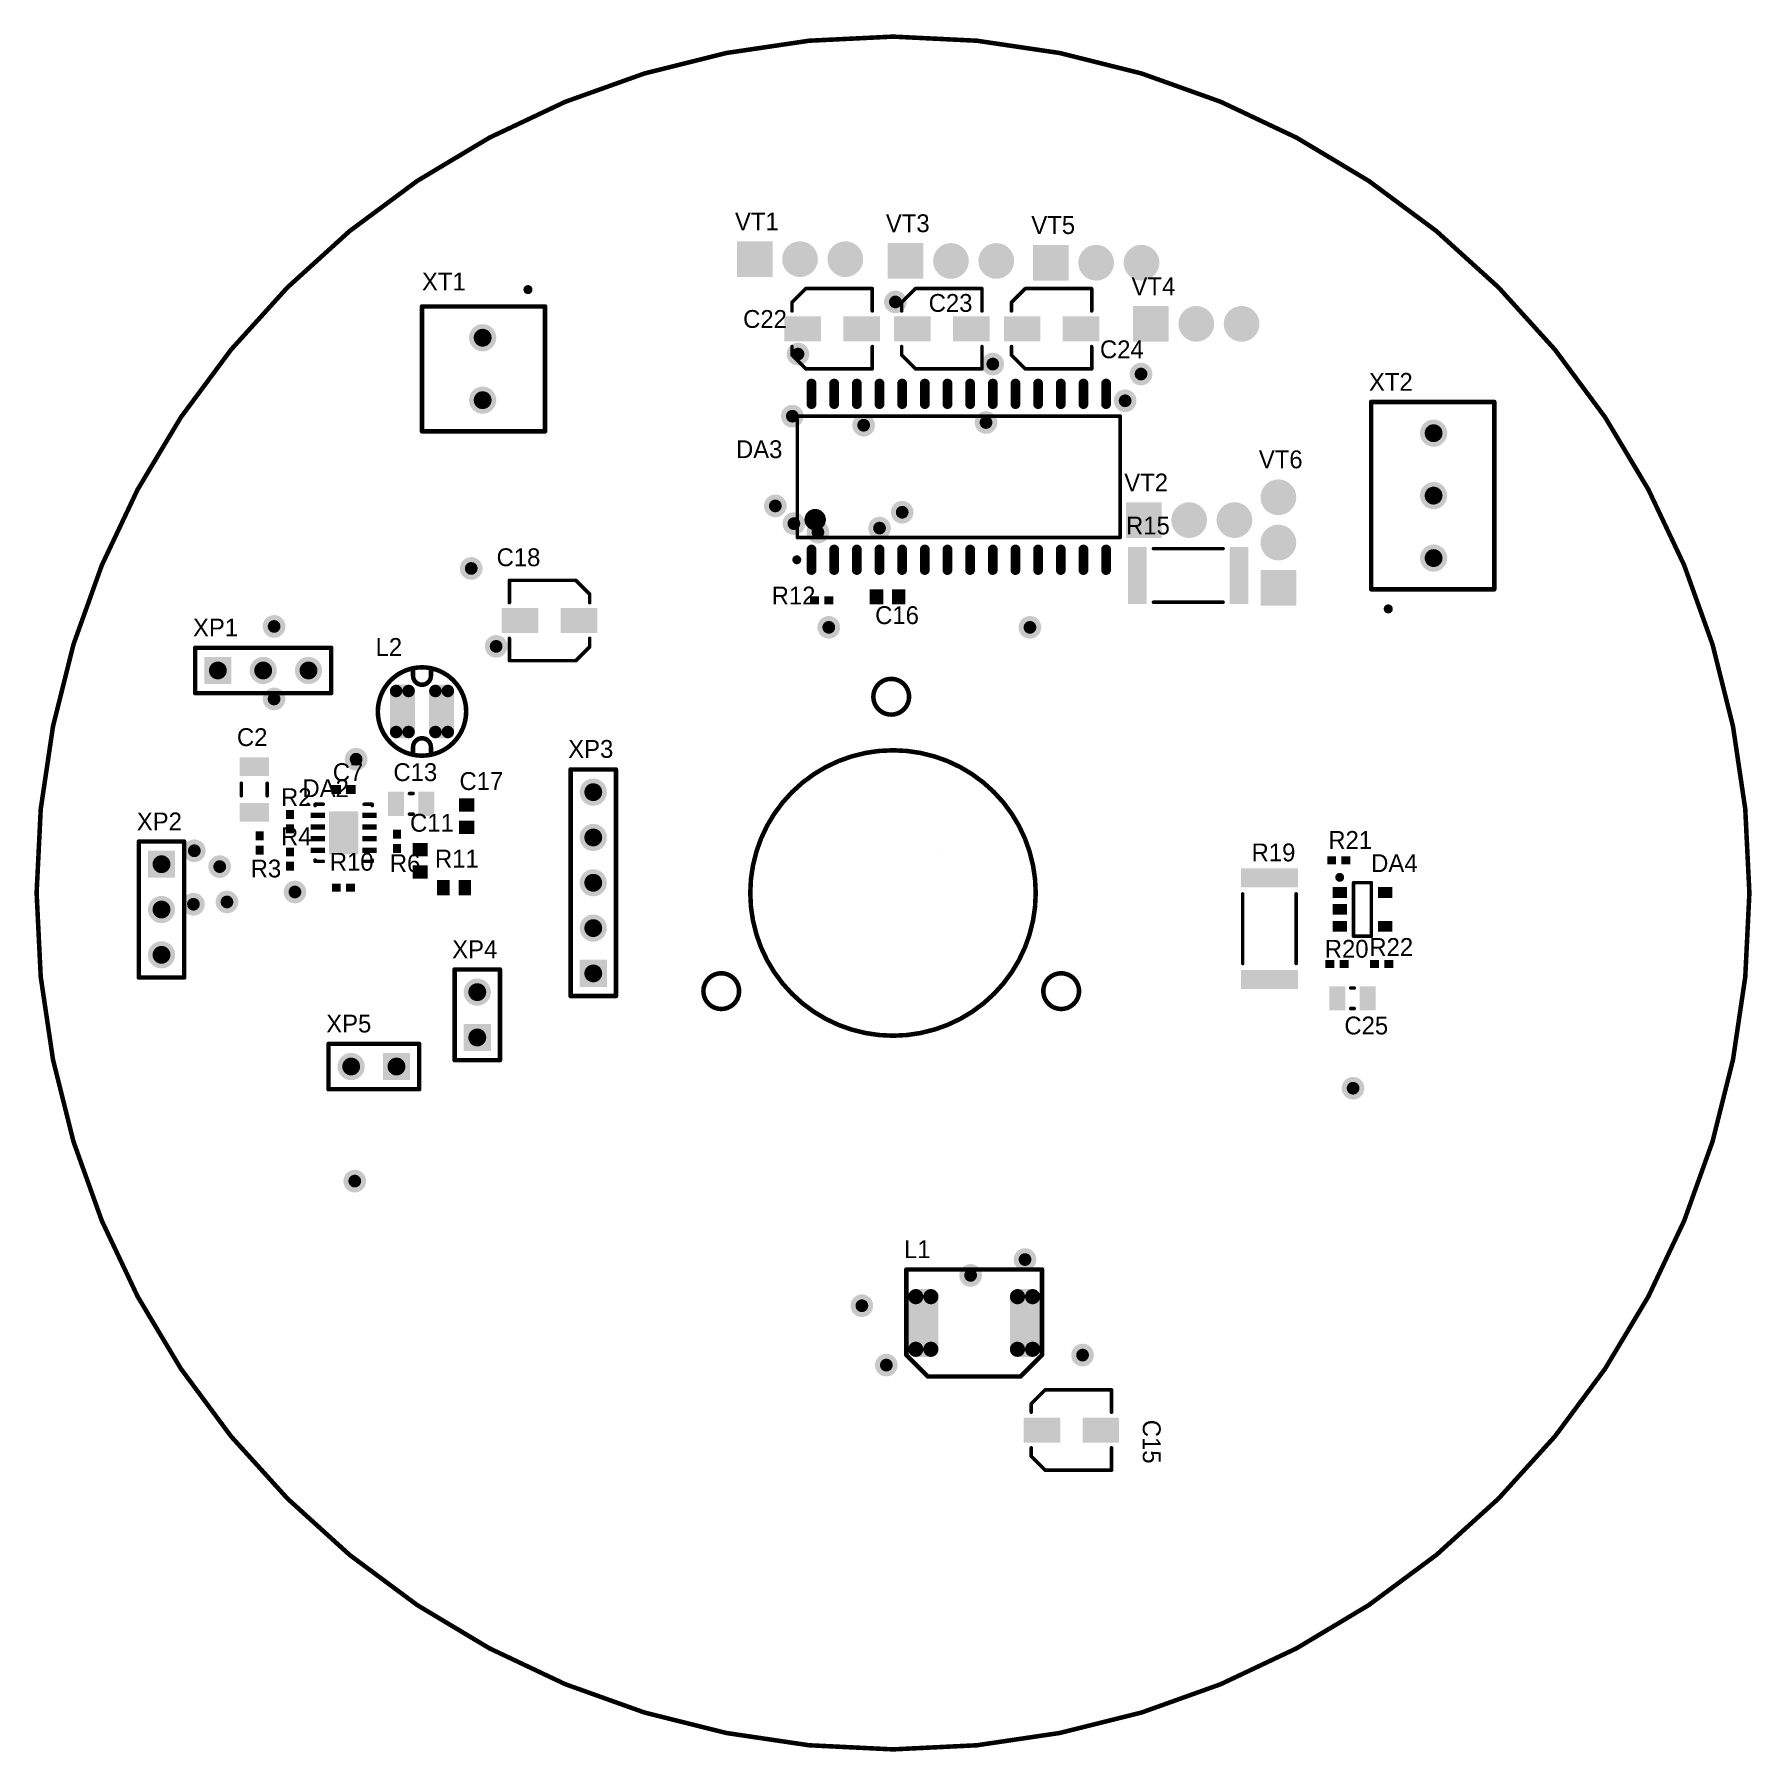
# Model space of a CAD drawing. Header units: millimetres. Extents: x 60.3 to 156.5, y 68.2 to 164.5.
import ezdxf

# ---------------------------------------------------------------- set-up
doc = ezdxf.new("R2010")
doc.units = ezdxf.units.MM
for name, color, linetype in [('KeepOutLayer', 6, 'Continuous'), ('MultiLayer', 9, 'Continuous'), ('PadHoleLayer', 156, 'Continuous'), ('TopOverlay', 2, 'Continuous'), ('TopPaste', 8, 'Continuous'), ('ViaHoleLayer', 16, 'Continuous')]:
    doc.layers.add(name, color=color, linetype=linetype)

msp = doc.modelspace()

# ---------------------------------------------------------------- texts
at = {"layer": 'TopOverlay'}
for s, p in [('VT1', (99.543, 153.467)), ('VT3', (108.001, 153.365)), ('VT5', (116.154, 153.264)), ('XT1', (82, 150.1)), ('VT4', (121.768, 149.835)), ('С23', (110.4, 148.9)), ('С22', (100, 148)), ('С24', (120, 146.3)), ('XT2', (135.077, 144.475)), ('DA3', (99.6, 140.7)), ('VT6', (128.905, 140.132)), ('VT2', (121.361, 138.836)), ('R15', (121.463, 136.423)), ('С18', (86.182, 134.645)), ('R12', (101.6, 132.5)), ('С16', (107.4, 131.4)), ('XP1', (69.164, 130.708)), ('L2', (79.4, 129.616)), ('С2', (71.628, 124.562)), ('XP3', (90.195, 123.901)), ('С7', (77, 122.6)), ('С13', (80.4, 122.6)), ('DA2', (75.3, 121.7)), ('С17', (84.1, 122.1)), ('R2', (74.1, 121.2)), ('XP2', (66.015, 119.837)), ('С11', (81.331, 119.761)), ('R4', (74.1, 119)), ('R21', (132.8, 118.8)), ('R10', (76.835, 117.577)), ('R6', (80.2, 117.5)), ('R11', (82.728, 117.754)), ('R19', (128.5, 118.1)), ('DA4', (135.2, 117.5)), ('R3', (72.4, 117.2)), ('XP4', (83.693, 112.674)), ('R20', (132.6, 112.7)), ('R22', (135.1, 112.8)), ('XP5', (76.632, 108.509)), ('С25', (133.7, 108.4)), ('L1', (109.017, 95.86))]:
    msp.add_text(s, height=1, dxfattribs=at).set_placement(p)
msp.add_text('С15', height=1, rotation=270, dxfattribs=at).set_placement((122.4, 86.8))

# ---------------------------------------------------------------- blocks, each defined once
blk = doc.blocks.new('CAP0805_1')
at = {"layer": 'TopOverlay', "const_width": 0.2}
for points in [[(-0.1, 0.575), (0.1, 0.575)], [(-0.1, -0.575), (0.1, -0.575)]]:
    blk.add_lwpolyline(points, dxfattribs=at)
at = {"layer": 'TopOverlay', "const_width": 0.1}
for points in [[(-0.15, 0.575, 1), (-0.05, 0.575, 1)], [(0.05, 0.575, 1), (0.15, 0.575, 1)], [(-0.15, -0.575, 1), (-0.05, -0.575, 1)], [(0.05, -0.575, 1), (0.15, -0.575, 1)]]:
    blk.add_lwpolyline(points, format="xyb", close=True, dxfattribs=at)
at = {"layer": 'TopPaste'}
for points in [[(-0.4, -0.675), (-0.4, 0.675), (-1.3, -0.675), (-1.3, 0.675)], [(1.3, -0.675), (1.3, 0.675), (0.4, -0.675), (0.4, 0.675)]]:
    blk.add_solid(points, dxfattribs=at)
blk = doc.blocks.new('CAPD4_2')
at = {"layer": 'TopOverlay', "const_width": 0.2}
for points in [[(-2.25, 1.475), (-1.475, 2.25)], [(-1.475, 2.25), (2.25, 2.25)], [(2.25, 1), (2.25, 2.25)], [(-2.25, 1), (-2.25, 1.475)], [(-2.25, -1.475), (-2.25, -1)], [(2.25, -2.25), (2.25, -1)], [(-2.25, -1.475), (-1.475, -2.25)], [(-1.475, -2.25), (2.25, -2.25)]]:
    blk.add_lwpolyline(points, dxfattribs=at)
at = {"layer": 'TopOverlay', "const_width": 0.1}
for points in [[(-1.525, 2.25, 1), (-1.425, 2.25, 1)], [(-1.525, 2.25, 1), (-1.425, 2.25, 1)], [(2.2, 2.25, 1), (2.3, 2.25, 1)], [(2.2, 2.25, 1), (2.3, 2.25, 1)], [(-2.3, 1.475, 1), (-2.2, 1.475, 1)], [(-2.3, 1.475, 1), (-2.2, 1.475, 1)], [(-2.3, 1, 1), (-2.2, 1, 1)], [(2.2, 1, 1), (2.3, 1, 1)], [(-2.3, -1, 1), (-2.2, -1, 1)], [(2.2, -1, 1), (2.3, -1, 1)], [(-2.3, -1.475, 1), (-2.2, -1.475, 1)], [(-2.3, -1.475, 1), (-2.2, -1.475, 1)], [(-1.525, -2.25, 1), (-1.425, -2.25, 1)], [(-1.525, -2.25, 1), (-1.425, -2.25, 1)], [(2.2, -2.25, 1), (2.3, -2.25, 1)], [(2.2, -2.25, 1), (2.3, -2.25, 1)]]:
    blk.add_lwpolyline(points, format="xyb", close=True, dxfattribs=at)
at = {"layer": 'TopPaste'}
for points in [[(-0.625, -0.7), (-0.625, 0.7), (-2.675, -0.7), (-2.675, 0.7)], [(2.675, -0.7), (2.675, 0.7), (0.625, -0.7), (0.625, 0.7)]]:
    blk.add_solid(points, dxfattribs=at)
blk = doc.blocks.new('CAPD4_3')
at = {"layer": 'TopOverlay', "const_width": 0.2}
for points in [[(-2.25, 1.475), (-1.475, 2.25)], [(-1.475, 2.25), (2.25, 2.25)], [(2.25, 1), (2.25, 2.25)], [(-2.25, 1), (-2.25, 1.475)], [(-2.25, -1.475), (-2.25, -1)], [(2.25, -2.25), (2.25, -1)], [(-2.25, -1.475), (-1.475, -2.25)], [(-1.475, -2.25), (2.25, -2.25)]]:
    blk.add_lwpolyline(points, dxfattribs=at)
at = {"layer": 'TopOverlay', "const_width": 0.1}
for points in [[(-1.525, 2.25, 1), (-1.425, 2.25, 1)], [(-1.525, 2.25, 1), (-1.425, 2.25, 1)], [(2.2, 2.25, 1), (2.3, 2.25, 1)], [(2.2, 2.25, 1), (2.3, 2.25, 1)], [(-2.3, 1.475, 1), (-2.2, 1.475, 1)], [(-2.3, 1.475, 1), (-2.2, 1.475, 1)], [(-2.3, 1, 1), (-2.2, 1, 1)], [(2.2, 1, 1), (2.3, 1, 1)], [(-2.3, -1, 1), (-2.2, -1, 1)], [(2.2, -1, 1), (2.3, -1, 1)], [(-2.3, -1.475, 1), (-2.2, -1.475, 1)], [(-2.3, -1.475, 1), (-2.2, -1.475, 1)], [(-1.525, -2.25, 1), (-1.425, -2.25, 1)], [(-1.525, -2.25, 1), (-1.425, -2.25, 1)], [(2.2, -2.25, 1), (2.3, -2.25, 1)], [(2.2, -2.25, 1), (2.3, -2.25, 1)]]:
    blk.add_lwpolyline(points, format="xyb", close=True, dxfattribs=at)
at = {"layer": 'TopPaste'}
for points in [[(-0.625, -0.7), (-0.625, 0.7), (-2.675, -0.7), (-2.675, 0.7)], [(2.675, -0.7), (2.675, 0.7), (0.625, -0.7), (0.625, 0.7)]]:
    blk.add_solid(points, dxfattribs=at)
blk = doc.blocks.new('CAPD4_4')
at = {"layer": 'TopOverlay', "const_width": 0.2}
for points in [[(-2.25, 1.475), (-1.475, 2.25)], [(-1.475, 2.25), (2.25, 2.25)], [(2.25, 1), (2.25, 2.25)], [(-2.25, 1), (-2.25, 1.475)], [(-2.25, -1.475), (-2.25, -1)], [(2.25, -2.25), (2.25, -1)], [(-2.25, -1.475), (-1.475, -2.25)], [(-1.475, -2.25), (2.25, -2.25)]]:
    blk.add_lwpolyline(points, dxfattribs=at)
at = {"layer": 'TopOverlay', "const_width": 0.1}
for points in [[(-1.525, 2.25, 1), (-1.425, 2.25, 1)], [(-1.525, 2.25, 1), (-1.425, 2.25, 1)], [(2.2, 2.25, 1), (2.3, 2.25, 1)], [(2.2, 2.25, 1), (2.3, 2.25, 1)], [(-2.3, 1.475, 1), (-2.2, 1.475, 1)], [(-2.3, 1.475, 1), (-2.2, 1.475, 1)], [(-2.3, 1, 1), (-2.2, 1, 1)], [(2.2, 1, 1), (2.3, 1, 1)], [(-2.3, -1, 1), (-2.2, -1, 1)], [(2.2, -1, 1), (2.3, -1, 1)], [(-2.3, -1.475, 1), (-2.2, -1.475, 1)], [(-2.3, -1.475, 1), (-2.2, -1.475, 1)], [(-1.525, -2.25, 1), (-1.425, -2.25, 1)], [(-1.525, -2.25, 1), (-1.425, -2.25, 1)], [(2.2, -2.25, 1), (2.3, -2.25, 1)], [(2.2, -2.25, 1), (2.3, -2.25, 1)]]:
    blk.add_lwpolyline(points, format="xyb", close=True, dxfattribs=at)
at = {"layer": 'TopPaste'}
for points in [[(-0.625, -0.7), (-0.625, 0.7), (-2.675, -0.7), (-2.675, 0.7)], [(2.675, -0.7), (2.675, 0.7), (0.625, -0.7), (0.625, 0.7)]]:
    blk.add_solid(points, dxfattribs=at)
blk = doc.blocks.new('CAPD4_8')
at = {"layer": 'TopOverlay', "const_width": 0.2}
for points in [[(-1.475, 2.25), (-2.25, 1.475)], [(2.25, 2.25), (-1.475, 2.25)], [(2.25, 2.25), (2.25, 1)], [(-2.25, 1.475), (-2.25, 1)], [(-2.25, -1), (-2.25, -1.475)], [(2.25, -1), (2.25, -2.25)], [(-1.475, -2.25), (-2.25, -1.475)], [(2.25, -2.25), (-1.475, -2.25)]]:
    blk.add_lwpolyline(points, dxfattribs=at)
at = {"layer": 'TopOverlay', "const_width": 0.1}
for points in [[(-1.525, 2.25, 1), (-1.425, 2.25, 1)], [(-1.525, 2.25, 1), (-1.425, 2.25, 1)], [(2.2, 2.25, 1), (2.3, 2.25, 1)], [(2.2, 2.25, 1), (2.3, 2.25, 1)], [(-2.3, 1.475, 1), (-2.2, 1.475, 1)], [(-2.3, 1.475, 1), (-2.2, 1.475, 1)], [(-2.3, 1, 1), (-2.2, 1, 1)], [(2.2, 1, 1), (2.3, 1, 1)], [(-2.3, -1, 1), (-2.2, -1, 1)], [(2.2, -1, 1), (2.3, -1, 1)], [(-2.3, -1.475, 1), (-2.2, -1.475, 1)], [(-2.3, -1.475, 1), (-2.2, -1.475, 1)], [(-1.525, -2.25, 1), (-1.425, -2.25, 1)], [(-1.525, -2.25, 1), (-1.425, -2.25, 1)], [(2.2, -2.25, 1), (2.3, -2.25, 1)], [(2.2, -2.25, 1), (2.3, -2.25, 1)]]:
    blk.add_lwpolyline(points, format="xyb", close=True, dxfattribs=at)
at = {"layer": 'TopPaste'}
for points in [[(-0.625, -0.7), (-0.625, 0.7), (-2.675, -0.7), (-2.675, 0.7)], [(2.675, -0.7), (2.675, 0.7), (0.625, -0.7), (0.625, 0.7)]]:
    blk.add_solid(points, dxfattribs=at)
blk = doc.blocks.new('CAP0603_9')
at = {"layer": 'TopPaste'}
for points in [[(-0.25, -0.425), (-0.25, 0.425), (-1, -0.425), (-1, 0.425)], [(1, -0.425), (1, 0.425), (0.25, -0.425), (0.25, 0.425)]]:
    blk.add_solid(points, dxfattribs=at)
blk = doc.blocks.new('CAP0603_10')
at = {"layer": 'TopPaste'}
for points in [[(-0.25, -0.425), (-0.25, 0.425), (-1, -0.425), (-1, 0.425)], [(1, -0.425), (1, 0.425), (0.25, -0.425), (0.25, 0.425)]]:
    blk.add_solid(points, dxfattribs=at)
blk = doc.blocks.new('CAPD4_11')
at = {"layer": 'TopOverlay', "const_width": 0.2}
for points in [[(-2.25, 1.475), (-1.475, 2.25)], [(-1.475, 2.25), (2.25, 2.25)], [(2.25, 1), (2.25, 2.25)], [(-2.25, 1), (-2.25, 1.475)], [(-2.25, -1.475), (-2.25, -1)], [(2.25, -2.25), (2.25, -1)], [(-2.25, -1.475), (-1.475, -2.25)], [(-1.475, -2.25), (2.25, -2.25)]]:
    blk.add_lwpolyline(points, dxfattribs=at)
at = {"layer": 'TopOverlay', "const_width": 0.1}
for points in [[(-1.525, 2.25, 1), (-1.425, 2.25, 1)], [(-1.525, 2.25, 1), (-1.425, 2.25, 1)], [(2.2, 2.25, 1), (2.3, 2.25, 1)], [(2.2, 2.25, 1), (2.3, 2.25, 1)], [(-2.3, 1.475, 1), (-2.2, 1.475, 1)], [(-2.3, 1.475, 1), (-2.2, 1.475, 1)], [(-2.3, 1, 1), (-2.2, 1, 1)], [(2.2, 1, 1), (2.3, 1, 1)], [(-2.3, -1, 1), (-2.2, -1, 1)], [(2.2, -1, 1), (2.3, -1, 1)], [(-2.3, -1.475, 1), (-2.2, -1.475, 1)], [(-2.3, -1.475, 1), (-2.2, -1.475, 1)], [(-1.525, -2.25, 1), (-1.425, -2.25, 1)], [(-1.525, -2.25, 1), (-1.425, -2.25, 1)], [(2.2, -2.25, 1), (2.3, -2.25, 1)], [(2.2, -2.25, 1), (2.3, -2.25, 1)]]:
    blk.add_lwpolyline(points, format="xyb", close=True, dxfattribs=at)
at = {"layer": 'TopPaste'}
for points in [[(-0.625, -0.7), (-0.625, 0.7), (-2.675, -0.7), (-2.675, 0.7)], [(2.675, -0.7), (2.675, 0.7), (0.625, -0.7), (0.625, 0.7)]]:
    blk.add_solid(points, dxfattribs=at)
blk = doc.blocks.new('CAP0805_13')
at = {"layer": 'TopOverlay', "const_width": 0.2}
for points in [[(-0.1, 0.575), (0.1, 0.575)], [(-0.1, -0.575), (0.1, -0.575)]]:
    blk.add_lwpolyline(points, dxfattribs=at)
at = {"layer": 'TopOverlay', "const_width": 0.1}
for points in [[(-0.15, 0.575, 1), (-0.05, 0.575, 1)], [(0.05, 0.575, 1), (0.15, 0.575, 1)], [(-0.15, -0.575, 1), (-0.05, -0.575, 1)], [(0.05, -0.575, 1), (0.15, -0.575, 1)]]:
    blk.add_lwpolyline(points, format="xyb", close=True, dxfattribs=at)
at = {"layer": 'TopPaste'}
for points in [[(-0.4, -0.675), (-0.4, 0.675), (-1.3, -0.675), (-1.3, 0.675)], [(1.3, -0.675), (1.3, 0.675), (0.4, -0.675), (0.4, 0.675)]]:
    blk.add_solid(points, dxfattribs=at)
blk = doc.blocks.new('CAP0603_15')
at = {"layer": 'TopPaste'}
for points in [[(-0.25, -0.425), (-0.25, 0.425), (-1, -0.425), (-1, 0.425)], [(1, -0.425), (1, 0.425), (0.25, -0.425), (0.25, 0.425)]]:
    blk.add_solid(points, dxfattribs=at)
blk = doc.blocks.new('CAP0402_19')
at = {"layer": 'TopPaste'}
for points in [[(-0.14, -0.26), (-0.14, 0.26), (-0.68, -0.26), (-0.68, 0.26)], [(0.68, -0.26), (0.68, 0.26), (0.14, -0.26), (0.14, 0.26)]]:
    blk.add_solid(points, dxfattribs=at)
blk = doc.blocks.new('CAP1206_24')
at = {"layer": 'TopOverlay', "const_width": 0.2}
for points in [[(-0.35, 0.725), (0.35, 0.725)], [(-0.35, -0.725), (0.35, -0.725)]]:
    blk.add_lwpolyline(points, dxfattribs=at)
at = {"layer": 'TopOverlay', "const_width": 0.1}
for points in [[(-0.4, 0.725, 1), (-0.3, 0.725, 1)], [(0.3, 0.725, 1), (0.4, 0.725, 1)], [(-0.4, -0.725, 1), (-0.3, -0.725, 1)], [(0.3, -0.725, 1), (0.4, -0.725, 1)]]:
    blk.add_lwpolyline(points, format="xyb", close=True, dxfattribs=at)
at = {"layer": 'TopPaste'}
for points in [[(-0.75, -0.825), (-0.75, 0.825), (-1.8, -0.825), (-1.8, 0.825)], [(1.8, -0.825), (1.8, 0.825), (0.75, -0.825), (0.75, 0.825)]]:
    blk.add_solid(points, dxfattribs=at)
blk = doc.blocks.new('350_3_26')
at = {"layer": 'MultiLayer', "const_width": 0.762}
for points in [[(-3.881, 0, 1), (-3.119, 0, 1)], [(-0.381, 0, 1), (0.381, 0, 1)], [(3.119, 0, 1), (3.881, 0, 1)]]:
    blk.add_lwpolyline(points, format="xyb", close=True, dxfattribs=at)
at = {"layer": 'PadHoleLayer', "const_width": 0.5}
for points in [[(-3.75, 0, 1), (-3.25, 0, 1)], [(-0.25, 0, 1), (0.25, 0, 1)], [(3.25, 0, 1), (3.75, 0, 1)]]:
    blk.add_lwpolyline(points, format="xyb", close=True, dxfattribs=at)
at = {"layer": 'TopOverlay', "const_width": 0.254}
for points in [[(-5.25, 3.5), (-5.25, -3.4)], [(-5.25, 3.5), (5.25, 3.5)], [(5.25, 3.5), (5.25, -3.4)], [(-5.25, -3.4), (5.25, -3.4)]]:
    blk.add_lwpolyline(points, dxfattribs=at)
at = {"layer": 'TopOverlay'}
for points, const_width in [([(-5.313, 3.5, 1), (-5.186, 3.5, 1)], 0.127), ([(-5.313, 3.5, 1), (-5.186, 3.5, 1)], 0.127), ([(5.187, 3.5, 1), (5.314, 3.5, 1)], 0.127), ([(5.187, 3.5, 1), (5.314, 3.5, 1)], 0.127), ([(-6.223, 2.54, 1), (-6.477, 2.54, 1)], 0.254), ([(-6.54, 2.54, 1), (-6.413, 2.54, 1)], 0.127), ([(-6.286, 2.54, 1), (-6.16, 2.54, 1)], 0.127), ([(-5.313, -3.4, 1), (-5.186, -3.4, 1)], 0.127), ([(-5.313, -3.4, 1), (-5.186, -3.4, 1)], 0.127), ([(5.187, -3.4, 1), (5.314, -3.4, 1)], 0.127), ([(5.187, -3.4, 1), (5.314, -3.4, 1)], 0.127)]:
    blk.add_lwpolyline(points, format="xyb", close=True, dxfattribs=dict(at, const_width=const_width))
blk = doc.blocks.new('350_2_27')
at = {"layer": 'MultiLayer', "const_width": 0.762}
for points in [[(-2.131, 0, 1), (-1.369, 0, 1)], [(1.369, 0, 1), (2.131, 0, 1)]]:
    blk.add_lwpolyline(points, format="xyb", close=True, dxfattribs=at)
at = {"layer": 'PadHoleLayer', "const_width": 0.5}
for points in [[(-2, 0, 1), (-1.5, 0, 1)], [(1.5, 0, 1), (2, 0, 1)]]:
    blk.add_lwpolyline(points, format="xyb", close=True, dxfattribs=at)
at = {"layer": 'TopOverlay', "const_width": 0.254}
for points in [[(3.5, 3.5), (-3.5, 3.5)], [(-3.5, -3.4), (-3.5, 3.5)], [(3.5, -3.4), (3.5, 3.5)], [(3.5, -3.4), (-3.5, -3.4)]]:
    blk.add_lwpolyline(points, dxfattribs=at)
at = {"layer": 'TopOverlay'}
for points, const_width in [([(-3.564, 3.5, 1), (-3.437, 3.5, 1)], 0.127), ([(-3.564, 3.5, 1), (-3.437, 3.5, 1)], 0.127), ([(3.436, 3.5, 1), (3.563, 3.5, 1)], 0.127), ([(3.436, 3.5, 1), (3.563, 3.5, 1)], 0.127), ([(-4.318, 2.54, 1), (-4.572, 2.54, 1)], 0.254), ([(-4.636, 2.54, 1), (-4.508, 2.54, 1)], 0.127), ([(-4.381, 2.54, 1), (-4.255, 2.54, 1)], 0.127), ([(-3.564, -3.4, 1), (-3.437, -3.4, 1)], 0.127), ([(-3.564, -3.4, 1), (-3.437, -3.4, 1)], 0.127), ([(3.436, -3.4, 1), (3.563, -3.4, 1)], 0.127), ([(3.436, -3.4, 1), (3.563, -3.4, 1)], 0.127)]:
    blk.add_lwpolyline(points, format="xyb", close=True, dxfattribs=dict(at, const_width=const_width))
blk = doc.blocks.new('PLC_2_28')
at = {"layer": 'MultiLayer', "const_width": 0.762}
blk.add_lwpolyline([(-1.651, 0, 1), (-0.889, 0, 1)], format="xyb", close=True, dxfattribs=at)
at = {"layer": 'MultiLayer'}
blk.add_solid([(0.508, -0.762), (2.032, -0.762), (0.508, 0.762), (2.032, 0.762)], dxfattribs=at)
at = {"layer": 'PadHoleLayer', "const_width": 0.5}
for points in [[(-1.52, 0, 1), (-1.02, 0, 1)], [(1.02, 0, 1), (1.52, 0, 1)]]:
    blk.add_lwpolyline(points, format="xyb", close=True, dxfattribs=at)
at = {"layer": 'TopOverlay', "const_width": 0.254}
for points in [[(-2.54, -1.27), (-2.54, 1.27)], [(-2.54, 1.27), (2.54, 1.27)], [(2.54, -1.27), (2.54, 1.27)], [(-2.54, -1.27), (2.54, -1.27)]]:
    blk.add_lwpolyline(points, dxfattribs=at)
at = {"layer": 'TopOverlay', "const_width": 0.127}
for points in [[(-2.603, 1.27, 1), (-2.476, 1.27, 1)], [(-2.603, 1.27, 1), (-2.476, 1.27, 1)], [(2.477, 1.27, 1), (2.604, 1.27, 1)], [(2.477, 1.27, 1), (2.604, 1.27, 1)], [(-2.603, -1.27, 1), (-2.476, -1.27, 1)], [(-2.603, -1.27, 1), (-2.476, -1.27, 1)], [(2.477, -1.27, 1), (2.604, -1.27, 1)], [(2.477, -1.27, 1), (2.604, -1.27, 1)]]:
    blk.add_lwpolyline(points, format="xyb", close=True, dxfattribs=at)
blk = doc.blocks.new('PLC_2_29')
at = {"layer": 'MultiLayer', "const_width": 0.762}
blk.add_lwpolyline([(-1.651, 0, 1), (-0.889, 0, 1)], format="xyb", close=True, dxfattribs=at)
at = {"layer": 'MultiLayer'}
blk.add_solid([(0.508, -0.762), (2.032, -0.762), (0.508, 0.762), (2.032, 0.762)], dxfattribs=at)
at = {"layer": 'PadHoleLayer', "const_width": 0.5}
for points in [[(-1.52, 0, 1), (-1.02, 0, 1)], [(1.02, 0, 1), (1.52, 0, 1)]]:
    blk.add_lwpolyline(points, format="xyb", close=True, dxfattribs=at)
at = {"layer": 'TopOverlay', "const_width": 0.254}
for points in [[(-2.54, -1.27), (-2.54, 1.27)], [(2.54, 1.27), (-2.54, 1.27)], [(2.54, -1.27), (2.54, 1.27)], [(2.54, -1.27), (-2.54, -1.27)]]:
    blk.add_lwpolyline(points, dxfattribs=at)
at = {"layer": 'TopOverlay', "const_width": 0.127}
for points in [[(-2.604, 1.27, 1), (-2.477, 1.27, 1)], [(-2.604, 1.27, 1), (-2.477, 1.27, 1)], [(2.476, 1.27, 1), (2.603, 1.27, 1)], [(2.476, 1.27, 1), (2.603, 1.27, 1)], [(-2.604, -1.27, 1), (-2.477, -1.27, 1)], [(-2.604, -1.27, 1), (-2.477, -1.27, 1)], [(2.476, -1.27, 1), (2.603, -1.27, 1)], [(2.476, -1.27, 1), (2.603, -1.27, 1)]]:
    blk.add_lwpolyline(points, format="xyb", close=True, dxfattribs=at)
blk = doc.blocks.new('PLC_5_30')
at = {"layer": 'MultiLayer', "const_width": 0.762}
for points in [[(-5.461, 0, 1), (-4.699, 0, 1)], [(-2.921, 0, 1), (-2.159, 0, 1)], [(-0.381, 0, 1), (0.381, 0, 1)], [(2.159, 0, 1), (2.921, 0, 1)]]:
    blk.add_lwpolyline(points, format="xyb", close=True, dxfattribs=at)
at = {"layer": 'MultiLayer'}
blk.add_solid([(4.318, -0.762), (5.842, -0.762), (4.318, 0.762), (5.842, 0.762)], dxfattribs=at)
at = {"layer": 'PadHoleLayer', "const_width": 0.5}
for points in [[(-5.33, 0, 1), (-4.83, 0, 1)], [(-2.79, 0, 1), (-2.29, 0, 1)], [(-0.25, 0, 1), (0.25, 0, 1)], [(2.29, 0, 1), (2.79, 0, 1)], [(4.83, 0, 1), (5.33, 0, 1)]]:
    blk.add_lwpolyline(points, format="xyb", close=True, dxfattribs=at)
at = {"layer": 'TopOverlay', "const_width": 0.254}
for points in [[(-6.35, -1.27), (-6.35, 1.27)], [(6.35, 1.27), (-6.35, 1.27)], [(6.35, -1.27), (6.35, 1.27)], [(6.35, -1.27), (-6.35, -1.27)]]:
    blk.add_lwpolyline(points, dxfattribs=at)
at = {"layer": 'TopOverlay', "const_width": 0.127}
for points in [[(-6.414, 1.27, 1), (-6.287, 1.27, 1)], [(-6.414, 1.27, 1), (-6.287, 1.27, 1)], [(6.286, 1.27, 1), (6.413, 1.27, 1)], [(6.286, 1.27, 1), (6.413, 1.27, 1)], [(-6.414, -1.27, 1), (-6.287, -1.27, 1)], [(-6.414, -1.27, 1), (-6.287, -1.27, 1)], [(6.286, -1.27, 1), (6.413, -1.27, 1)], [(6.286, -1.27, 1), (6.413, -1.27, 1)]]:
    blk.add_lwpolyline(points, format="xyb", close=True, dxfattribs=at)
blk = doc.blocks.new('PLC_3_31')
at = {"layer": 'MultiLayer', "const_width": 0.762}
for points in [[(-2.921, 0, 1), (-2.159, 0, 1)], [(-0.381, 0, 1), (0.381, 0, 1)]]:
    blk.add_lwpolyline(points, format="xyb", close=True, dxfattribs=at)
at = {"layer": 'MultiLayer'}
blk.add_solid([(1.778, -0.762), (3.302, -0.762), (1.778, 0.762), (3.302, 0.762)], dxfattribs=at)
at = {"layer": 'PadHoleLayer', "const_width": 0.5}
for points in [[(-2.79, 0, 1), (-2.29, 0, 1)], [(-0.25, 0, 1), (0.25, 0, 1)], [(2.29, 0, 1), (2.79, 0, 1)]]:
    blk.add_lwpolyline(points, format="xyb", close=True, dxfattribs=at)
at = {"layer": 'TopOverlay', "const_width": 0.254}
for points in [[(-3.81, 1.27), (3.81, 1.27)], [(-3.81, 1.27), (-3.81, -1.27)], [(3.81, 1.27), (3.81, -1.27)], [(-3.81, -1.27), (3.81, -1.27)]]:
    blk.add_lwpolyline(points, dxfattribs=at)
at = {"layer": 'TopOverlay', "const_width": 0.127}
for points in [[(-3.873, 1.27, 1), (-3.746, 1.27, 1)], [(-3.873, 1.27, 1), (-3.746, 1.27, 1)], [(3.747, 1.27, 1), (3.874, 1.27, 1)], [(3.747, 1.27, 1), (3.874, 1.27, 1)], [(-3.873, -1.27, 1), (-3.746, -1.27, 1)], [(-3.873, -1.27, 1), (-3.746, -1.27, 1)], [(3.747, -1.27, 1), (3.874, -1.27, 1)], [(3.747, -1.27, 1), (3.874, -1.27, 1)]]:
    blk.add_lwpolyline(points, format="xyb", close=True, dxfattribs=at)
blk = doc.blocks.new('PLC_3_32')
at = {"layer": 'MultiLayer', "const_width": 0.762}
for points in [[(-2.921, 0, 1), (-2.159, 0, 1)], [(-0.381, 0, 1), (0.381, 0, 1)]]:
    blk.add_lwpolyline(points, format="xyb", close=True, dxfattribs=at)
at = {"layer": 'MultiLayer'}
blk.add_solid([(1.778, -0.762), (3.302, -0.762), (1.778, 0.762), (3.302, 0.762)], dxfattribs=at)
at = {"layer": 'PadHoleLayer', "const_width": 0.5}
for points in [[(-2.79, 0, 1), (-2.29, 0, 1)], [(-0.25, 0, 1), (0.25, 0, 1)], [(2.29, 0, 1), (2.79, 0, 1)]]:
    blk.add_lwpolyline(points, format="xyb", close=True, dxfattribs=at)
at = {"layer": 'TopOverlay', "const_width": 0.254}
for points in [[(3.81, 1.27), (-3.81, 1.27)], [(-3.81, 1.27), (-3.81, -1.27)], [(3.81, 1.27), (3.81, -1.27)], [(3.81, -1.27), (-3.81, -1.27)]]:
    blk.add_lwpolyline(points, dxfattribs=at)
at = {"layer": 'TopOverlay', "const_width": 0.127}
for points in [[(-3.873, 1.27, 1), (-3.746, 1.27, 1)], [(-3.873, 1.27, 1), (-3.746, 1.27, 1)], [(3.747, 1.27, 1), (3.874, 1.27, 1)], [(3.747, 1.27, 1), (3.874, 1.27, 1)], [(-3.873, -1.27, 1), (-3.746, -1.27, 1)], [(-3.873, -1.27, 1), (-3.746, -1.27, 1)], [(3.747, -1.27, 1), (3.874, -1.27, 1)], [(3.747, -1.27, 1), (3.874, -1.27, 1)]]:
    blk.add_lwpolyline(points, format="xyb", close=True, dxfattribs=at)
blk = doc.blocks.new('TO_220_33')
at = {"layer": 'MultiLayer', "const_width": 1}
for points in [[(-0.5, 0, 1), (0.5, 0, 1)], [(2.04, 0, 1), (3.04, 0, 1)]]:
    blk.add_lwpolyline(points, format="xyb", close=True, dxfattribs=at)
at = {"layer": 'MultiLayer'}
blk.add_solid([(-3.54, -1), (-1.54, -1), (-3.54, 1), (-1.54, 1)], dxfattribs=at)
at = {"layer": 'PadHoleLayer', "const_width": 0.75}
for points in [[(-2.915, 0, 1), (-2.165, 0, 1)], [(-0.375, 0, 1), (0.375, 0, 1)], [(2.165, 0, 1), (2.915, 0, 1)]]:
    blk.add_lwpolyline(points, format="xyb", close=True, dxfattribs=at)
blk = doc.blocks.new('TO_220_34')
at = {"layer": 'MultiLayer', "const_width": 1}
for points in [[(-0.5, 0, 1), (0.5, 0, 1)], [(2.04, 0, 1), (3.04, 0, 1)]]:
    blk.add_lwpolyline(points, format="xyb", close=True, dxfattribs=at)
at = {"layer": 'MultiLayer'}
blk.add_solid([(-3.54, -1), (-1.54, -1), (-3.54, 1), (-1.54, 1)], dxfattribs=at)
at = {"layer": 'PadHoleLayer', "const_width": 0.75}
for points in [[(-2.915, 0, 1), (-2.165, 0, 1)], [(-0.375, 0, 1), (0.375, 0, 1)], [(2.165, 0, 1), (2.915, 0, 1)]]:
    blk.add_lwpolyline(points, format="xyb", close=True, dxfattribs=at)
blk = doc.blocks.new('TO_220_35')
at = {"layer": 'MultiLayer', "const_width": 1}
for points in [[(-0.5, 0, 1), (0.5, 0, 1)], [(2.04, 0, 1), (3.04, 0, 1)]]:
    blk.add_lwpolyline(points, format="xyb", close=True, dxfattribs=at)
at = {"layer": 'MultiLayer'}
blk.add_solid([(-3.54, -1), (-1.54, -1), (-3.54, 1), (-1.54, 1)], dxfattribs=at)
at = {"layer": 'PadHoleLayer', "const_width": 0.75}
for points in [[(-2.915, 0, 1), (-2.165, 0, 1)], [(-0.375, 0, 1), (0.375, 0, 1)], [(2.165, 0, 1), (2.915, 0, 1)]]:
    blk.add_lwpolyline(points, format="xyb", close=True, dxfattribs=at)
blk = doc.blocks.new('TO_220_36')
at = {"layer": 'MultiLayer', "const_width": 1}
for points in [[(-0.5, 0, 1), (0.5, 0, 1)], [(2.04, 0, 1), (3.04, 0, 1)]]:
    blk.add_lwpolyline(points, format="xyb", close=True, dxfattribs=at)
at = {"layer": 'MultiLayer'}
blk.add_solid([(-3.54, -1), (-1.54, -1), (-3.54, 1), (-1.54, 1)], dxfattribs=at)
at = {"layer": 'PadHoleLayer', "const_width": 0.75}
for points in [[(-2.915, 0, 1), (-2.165, 0, 1)], [(-0.375, 0, 1), (0.375, 0, 1)], [(2.165, 0, 1), (2.915, 0, 1)]]:
    blk.add_lwpolyline(points, format="xyb", close=True, dxfattribs=at)
blk = doc.blocks.new('TO_220_37')
at = {"layer": 'MultiLayer', "const_width": 1}
for points in [[(-0.5, 0, 1), (0.5, 0, 1)], [(2.04, 0, 1), (3.04, 0, 1)]]:
    blk.add_lwpolyline(points, format="xyb", close=True, dxfattribs=at)
at = {"layer": 'MultiLayer'}
blk.add_solid([(-3.54, -1), (-1.54, -1), (-3.54, 1), (-1.54, 1)], dxfattribs=at)
at = {"layer": 'PadHoleLayer', "const_width": 0.75}
for points in [[(-2.915, 0, 1), (-2.165, 0, 1)], [(-0.375, 0, 1), (0.375, 0, 1)], [(2.165, 0, 1), (2.915, 0, 1)]]:
    blk.add_lwpolyline(points, format="xyb", close=True, dxfattribs=at)
blk = doc.blocks.new('TO_220_38')
at = {"layer": 'MultiLayer', "const_width": 1}
for points in [[(-0.5, 0, 1), (0.5, 0, 1)], [(2.04, 0, 1), (3.04, 0, 1)]]:
    blk.add_lwpolyline(points, format="xyb", close=True, dxfattribs=at)
at = {"layer": 'MultiLayer'}
blk.add_solid([(-3.54, -1), (-1.54, -1), (-3.54, 1), (-1.54, 1)], dxfattribs=at)
at = {"layer": 'PadHoleLayer', "const_width": 0.75}
for points in [[(-2.915, 0, 1), (-2.165, 0, 1)], [(-0.375, 0, 1), (0.375, 0, 1)], [(2.165, 0, 1), (2.915, 0, 1)]]:
    blk.add_lwpolyline(points, format="xyb", close=True, dxfattribs=at)
blk = doc.blocks.new('RES0402_42')
at = {"layer": 'TopPaste'}
for points in [[(-0.15, -0.225), (-0.15, 0.225), (-0.65, -0.225), (-0.65, 0.225)], [(0.65, -0.225), (0.65, 0.225), (0.15, -0.225), (0.15, 0.225)]]:
    blk.add_solid(points, dxfattribs=at)
blk = doc.blocks.new('RES0402_43')
at = {"layer": 'TopPaste'}
for points in [[(-0.15, -0.225), (-0.15, 0.225), (-0.65, -0.225), (-0.65, 0.225)], [(0.65, -0.225), (0.65, 0.225), (0.15, -0.225), (0.15, 0.225)]]:
    blk.add_solid(points, dxfattribs=at)
blk = doc.blocks.new('RES0402_44')
at = {"layer": 'TopPaste'}
for points in [[(-0.15, -0.225), (-0.15, 0.225), (-0.65, -0.225), (-0.65, 0.225)], [(0.65, -0.225), (0.65, 0.225), (0.15, -0.225), (0.15, 0.225)]]:
    blk.add_solid(points, dxfattribs=at)
blk = doc.blocks.new('RES2512_45')
at = {"layer": 'TopOverlay', "const_width": 0.2}
for points in [[(1.95, 1.5), (-1.95, 1.5)], [(1.95, -1.5), (-1.95, -1.5)]]:
    blk.add_lwpolyline(points, dxfattribs=at)
at = {"layer": 'TopOverlay', "const_width": 0.1}
for points in [[(-2, 1.5, 1), (-1.9, 1.5, 1)], [(1.9, 1.5, 1), (2, 1.5, 1)], [(-2, -1.5, 1), (-1.9, -1.5, 1)], [(1.9, -1.5, 1), (2, -1.5, 1)]]:
    blk.add_lwpolyline(points, format="xyb", close=True, dxfattribs=at)
at = {"layer": 'TopPaste'}
for points in [[(-2.325, -1.6), (-2.325, 1.6), (-3.375, -1.6), (-3.375, 1.6)], [(3.375, -1.6), (3.375, 1.6), (2.325, -1.6), (2.325, 1.6)]]:
    blk.add_solid(points, dxfattribs=at)
blk = doc.blocks.new('RES2512_49')
at = {"layer": 'TopOverlay', "const_width": 0.2}
for points in [[(-1.95, 1.5), (1.95, 1.5)], [(-1.95, -1.5), (1.95, -1.5)]]:
    blk.add_lwpolyline(points, dxfattribs=at)
at = {"layer": 'TopOverlay', "const_width": 0.1}
for points in [[(-2, 1.5, 1), (-1.9, 1.5, 1)], [(1.9, 1.5, 1), (2, 1.5, 1)], [(-2, -1.5, 1), (-1.9, -1.5, 1)], [(1.9, -1.5, 1), (2, -1.5, 1)]]:
    blk.add_lwpolyline(points, format="xyb", close=True, dxfattribs=at)
at = {"layer": 'TopPaste'}
for points in [[(-2.325, -1.6), (-2.325, 1.6), (-3.375, -1.6), (-3.375, 1.6)], [(3.375, -1.6), (3.375, 1.6), (2.325, -1.6), (2.325, 1.6)]]:
    blk.add_solid(points, dxfattribs=at)
blk = doc.blocks.new('RES0402_52')
at = {"layer": 'TopPaste'}
for points in [[(-0.15, -0.225), (-0.15, 0.225), (-0.65, -0.225), (-0.65, 0.225)], [(0.65, -0.225), (0.65, 0.225), (0.15, -0.225), (0.15, 0.225)]]:
    blk.add_solid(points, dxfattribs=at)
blk = doc.blocks.new('RES0603_53')
at = {"layer": 'TopPaste'}
for points in [[(-0.25, -0.425), (-0.25, 0.425), (-0.95, -0.425), (-0.95, 0.425)], [(0.95, -0.425), (0.95, 0.425), (0.25, -0.425), (0.25, 0.425)]]:
    blk.add_solid(points, dxfattribs=at)
blk = doc.blocks.new('RES0402_54')
at = {"layer": 'TopPaste'}
for points in [[(-0.15, -0.225), (-0.15, 0.225), (-0.65, -0.225), (-0.65, 0.225)], [(0.65, -0.225), (0.65, 0.225), (0.15, -0.225), (0.15, 0.225)]]:
    blk.add_solid(points, dxfattribs=at)
blk = doc.blocks.new('RES0402_58')
at = {"layer": 'TopPaste'}
for points in [[(-0.15, -0.225), (-0.15, 0.225), (-0.65, -0.225), (-0.65, 0.225)], [(0.65, -0.225), (0.65, 0.225), (0.15, -0.225), (0.15, 0.225)]]:
    blk.add_solid(points, dxfattribs=at)
blk = doc.blocks.new('RES0402_60')
at = {"layer": 'TopPaste'}
for points in [[(-0.15, -0.225), (-0.15, 0.225), (-0.65, -0.225), (-0.65, 0.225)], [(0.65, -0.225), (0.65, 0.225), (0.15, -0.225), (0.15, 0.225)]]:
    blk.add_solid(points, dxfattribs=at)
blk = doc.blocks.new('RES0402_61')
at = {"layer": 'TopPaste'}
for points in [[(-0.15, -0.225), (-0.15, 0.225), (-0.65, -0.225), (-0.65, 0.225)], [(0.65, -0.225), (0.65, 0.225), (0.15, -0.225), (0.15, 0.225)]]:
    blk.add_solid(points, dxfattribs=at)
blk = doc.blocks.new('RES0402_62')
at = {"layer": 'TopPaste'}
for points in [[(-0.15, -0.225), (-0.15, 0.225), (-0.65, -0.225), (-0.65, 0.225)], [(0.65, -0.225), (0.65, 0.225), (0.15, -0.225), (0.15, 0.225)]]:
    blk.add_solid(points, dxfattribs=at)
blk = doc.blocks.new('IND3_64')
at = {"layer": 'TopOverlay'}
for points, const_width in [([(2.476, 0, 1), (-2.476, 0, 1)], 0.254), ([(-0.563, 2.4, 1), (-0.436, 2.4, 1)], 0.127), ([(-0.563, 2, 1), (-0.436, 2, 1)], 0.127), ([(-0.563, 2, 1), (-0.436, 2, 1)], 0.127), ([(0.437, 2.4, 1), (0.564, 2.4, 1)], 0.127), ([(0.437, 2, 1), (0.564, 2, 1)], 0.127), ([(0.436, 2, 1), (0.563, 2, 1)], 0.127), ([(-2.539, 0, 1), (-2.412, 0, 1)], 0.127), ([(2.412, 0, 1), (2.539, 0, 1)], 0.127), ([(-0.563, -2, 1), (-0.436, -2, 1)], 0.127), ([(-0.563, -2, 1), (-0.436, -2, 1)], 0.127), ([(0.437, -2, 1), (0.564, -2, 1)], 0.127), ([(0.436, -2, 1), (0.563, -2, 1)], 0.127), ([(-0.563, -2.4, 1), (-0.436, -2.4, 1)], 0.127), ([(0.437, -2.4, 1), (0.564, -2.4, 1)], 0.127)]:
    blk.add_lwpolyline(points, format="xyb", close=True, dxfattribs=dict(at, const_width=const_width))
at = {"layer": 'TopOverlay', "const_width": 0.254}
for points in [[(-0.5, 2), (-0.5, 2.4)], [(0.5, 2), (0.5, 2.4)], [(-0.5, -2.4), (-0.5, -2)], [(0.5, -2.4), (0.5, -2)]]:
    blk.add_lwpolyline(points, dxfattribs=at)
for points in [[(0.5, 2, -1), (-0.5, 2)], [(-0.5, -2, -1), (0.5, -2)]]:
    blk.add_lwpolyline(points, format="xyb", dxfattribs=at)
at = {"layer": 'TopPaste', "const_width": 0.35}
for points in [[(-1.625, 1.15, 1), (-1.275, 1.15, 1)], [(-0.925, 1.15, 1), (-0.575, 1.15, 1)], [(0.575, 1.15, 1), (0.925, 1.15, 1)], [(1.275, 1.15, 1), (1.625, 1.15, 1)], [(-1.625, -1.15, 1), (-1.275, -1.15, 1)], [(-0.925, -1.15, 1), (-0.575, -1.15, 1)], [(0.575, -1.15, 1), (0.925, -1.15, 1)], [(1.275, -1.15, 1), (1.625, -1.15, 1)]]:
    blk.add_lwpolyline(points, format="xyb", close=True, dxfattribs=at)
at = {"layer": 'TopPaste'}
for points in [[(-1.8, -1.15), (-0.4, -1.15), (-1.8, 1.15), (-0.4, 1.15)], [(-1.45, -1.5), (-0.75, -1.5), (-1.45, 1.5), (-0.75, 1.5)], [(0.4, -1.15), (1.8, -1.15), (0.4, 1.15), (1.8, 1.15)], [(0.75, -1.5), (1.45, -1.5), (0.75, 1.5), (1.45, 1.5)]]:
    blk.add_solid(points, dxfattribs=at)
blk = doc.blocks.new('IND6X6_65')
at = {"layer": 'TopOverlay', "const_width": 0.254}
for points in [[(-2.6, 3), (-3.8, 1.8)], [(2.6, 3), (-2.6, 3)], [(3.8, 1.8), (2.6, 3)], [(-3.8, 1.8), (-3.8, -3)], [(3.8, 1.8), (3.8, -3)], [(3.8, -3), (-3.8, -3)]]:
    blk.add_lwpolyline(points, dxfattribs=at)
at = {"layer": 'TopOverlay', "const_width": 0.127}
for points in [[(-2.664, 3, 1), (-2.537, 3, 1)], [(-2.664, 3, 1), (-2.537, 3, 1)], [(2.536, 3, 1), (2.663, 3, 1)], [(2.536, 3, 1), (2.663, 3, 1)], [(-3.864, 1.8, 1), (-3.737, 1.8, 1)], [(-3.864, 1.8, 1), (-3.737, 1.8, 1)], [(3.736, 1.8, 1), (3.863, 1.8, 1)], [(3.736, 1.8, 1), (3.863, 1.8, 1)], [(-3.864, -3, 1), (-3.737, -3, 1)], [(-3.864, -3, 1), (-3.737, -3, 1)], [(3.736, -3, 1), (3.863, -3, 1)], [(3.736, -3, 1), (3.863, -3, 1)]]:
    blk.add_lwpolyline(points, format="xyb", close=True, dxfattribs=at)
at = {"layer": 'TopPaste', "const_width": 0.425}
for points in [[(-3.488, 1.475, 1), (-3.063, 1.475, 1)], [(-2.638, 1.475, 1), (-2.213, 1.475, 1)], [(2.212, 1.475, 1), (2.637, 1.475, 1)], [(3.062, 1.475, 1), (3.487, 1.475, 1)], [(-3.488, -1.475, 1), (-3.063, -1.475, 1)], [(-2.638, -1.475, 1), (-2.213, -1.475, 1)], [(2.212, -1.475, 1), (2.637, -1.475, 1)], [(3.062, -1.475, 1), (3.487, -1.475, 1)]]:
    blk.add_lwpolyline(points, format="xyb", close=True, dxfattribs=at)
at = {"layer": 'TopPaste'}
for points in [[(-3.7, -1.475), (-2, -1.475), (-3.7, 1.475), (-2, 1.475)], [(-3.275, -1.9), (-2.425, -1.9), (-3.275, 1.9), (-2.425, 1.9)], [(2, -1.475), (3.7, -1.475), (2, 1.475), (3.7, 1.475)], [(2.425, -1.9), (3.275, -1.9), (2.425, 1.9), (3.275, 1.9)]]:
    blk.add_solid(points, dxfattribs=at)
blk = doc.blocks.new('SOT23_5_67')
at = {"layer": 'TopOverlay'}
for points, const_width in [([(-1.15, 1.8, 1), (-1.4, 1.8, 1)], 0.25), ([(-1.463, 1.8, 1), (-1.338, 1.8, 1)], 0.125), ([(-1.212, 1.8, 1), (-1.088, 1.8, 1)], 0.125), ([(-0.55, 1.5, 1), (-0.45, 1.5, 1)], 0.1), ([(-0.55, 1.5, 1), (-0.45, 1.5, 1)], 0.1), ([(0.45, 1.5, 1), (0.55, 1.5, 1)], 0.1), ([(0.45, 1.5, 1), (0.55, 1.5, 1)], 0.1), ([(-0.55, -1.5, 1), (-0.45, -1.5, 1)], 0.1), ([(-0.55, -1.5, 1), (-0.45, -1.5, 1)], 0.1), ([(0.45, -1.5, 1), (0.55, -1.5, 1)], 0.1), ([(0.45, -1.5, 1), (0.55, -1.5, 1)], 0.1)]:
    blk.add_lwpolyline(points, format="xyb", close=True, dxfattribs=dict(at, const_width=const_width))
at = {"layer": 'TopOverlay', "const_width": 0.2}
for points in [[(-0.5, -1.5), (-0.5, 1.5)], [(-0.5, 1.5), (0.5, 1.5)], [(0.5, -1.5), (0.5, 1.5)], [(-0.5, -1.5), (0.5, -1.5)]]:
    blk.add_lwpolyline(points, dxfattribs=at)
at = {"layer": 'TopPaste'}
for points in [[(-0.875, 0.65), (-0.875, 1.25), (-1.675, 0.65), (-1.675, 1.25)], [(1.675, 0.65), (1.675, 1.25), (0.875, 0.65), (0.875, 1.25)], [(-0.875, -0.3), (-0.875, 0.3), (-1.675, -0.3), (-1.675, 0.3)], [(-0.875, -1.25), (-0.875, -0.65), (-1.675, -1.25), (-1.675, -0.65)], [(1.675, -1.25), (1.675, -0.65), (0.875, -1.25), (0.875, -0.65)]]:
    blk.add_solid(points, dxfattribs=at)
blk = doc.blocks.new('SOIC28_68')
at = {"layer": 'TopOverlay'}
for points, const_width in [([(-4.525, 9.08, 1), (-4.775, 9.08, 1)], 0.25), ([(-4.838, 9.08, 1), (-4.713, 9.08, 1)], 0.125), ([(-4.587, 9.08, 1), (-4.463, 9.08, 1)], 0.125), ([(-3.45, 9.05, 1), (-3.35, 9.05, 1)], 0.1), ([(-3.45, 9.05, 1), (-3.35, 9.05, 1)], 0.1), ([(3.35, 9.05, 1), (3.45, 9.05, 1)], 0.1), ([(3.35, 9.05, 1), (3.45, 9.05, 1)], 0.1), ([(-2.1, 8.05, 1), (-2.7, 8.05, 1)], 0.6), ([(-2.85, 8.05, 1), (-2.55, 8.05, 1)], 0.3), ([(-2.25, 8.05, 1), (-1.95, 8.05, 1)], 0.3), ([(-3.45, -9.05, 1), (-3.35, -9.05, 1)], 0.1), ([(-3.45, -9.05, 1), (-3.35, -9.05, 1)], 0.1), ([(3.35, -9.05, 1), (3.45, -9.05, 1)], 0.1), ([(3.35, -9.05, 1), (3.45, -9.05, 1)], 0.1)]:
    blk.add_lwpolyline(points, format="xyb", close=True, dxfattribs=dict(at, const_width=const_width))
at = {"layer": 'TopOverlay', "const_width": 0.2}
for points in [[(-3.4, 9.05), (3.4, 9.05)], [(-3.4, 9.05), (-3.4, -9.05)], [(3.4, 9.05), (3.4, -9.05)], [(-3.4, -9.05), (3.4, -9.05)]]:
    blk.add_lwpolyline(points, dxfattribs=at)
at = {"layer": 'TopPaste', "const_width": 0.55}
for points in [[(-5.225, 8.255), (-4.075, 8.255)], [(4.075, 8.255), (5.225, 8.255)], [(-5.225, 6.985), (-4.075, 6.985)], [(4.075, 6.985), (5.225, 6.985)], [(-5.225, 5.715), (-4.075, 5.715)], [(4.075, 5.715), (5.225, 5.715)], [(-5.225, 4.445), (-4.075, 4.445)], [(4.075, 4.445), (5.225, 4.445)], [(-5.225, 3.175), (-4.075, 3.175)], [(4.075, 3.175), (5.225, 3.175)], [(-5.225, 1.905), (-4.075, 1.905)], [(4.075, 1.905), (5.225, 1.905)], [(-5.225, 0.635), (-4.075, 0.635)], [(4.075, 0.635), (5.225, 0.635)], [(-5.225, -0.635), (-4.075, -0.635)], [(4.075, -0.635), (5.225, -0.635)], [(-5.225, -1.905), (-4.075, -1.905)], [(4.075, -1.905), (5.225, -1.905)], [(-5.225, -3.175), (-4.075, -3.175)], [(4.075, -3.175), (5.225, -3.175)], [(-5.225, -4.445), (-4.075, -4.445)], [(4.075, -4.445), (5.225, -4.445)], [(-5.225, -5.715), (-4.075, -5.715)], [(4.075, -5.715), (5.225, -5.715)], [(-5.225, -6.985), (-4.075, -6.985)], [(4.075, -6.985), (5.225, -6.985)], [(-5.225, -8.255), (-4.075, -8.255)], [(4.075, -8.255), (5.225, -8.255)]]:
    blk.add_lwpolyline(points, dxfattribs=at)
at = {"layer": 'TopPaste', "const_width": 0.275}
for points in [[(-5.362, 8.255, 1), (-5.087, 8.255, 1)], [(-4.212, 8.255, 1), (-3.937, 8.255, 1)], [(3.938, 8.255, 1), (4.213, 8.255, 1)], [(5.088, 8.255, 1), (5.363, 8.255, 1)], [(-5.362, 6.985, 1), (-5.087, 6.985, 1)], [(-4.212, 6.985, 1), (-3.937, 6.985, 1)], [(3.938, 6.985, 1), (4.213, 6.985, 1)], [(5.088, 6.985, 1), (5.363, 6.985, 1)], [(-5.362, 5.715, 1), (-5.087, 5.715, 1)], [(-4.212, 5.715, 1), (-3.937, 5.715, 1)], [(3.938, 5.715, 1), (4.213, 5.715, 1)], [(5.088, 5.715, 1), (5.363, 5.715, 1)], [(-5.362, 4.445, 1), (-5.087, 4.445, 1)], [(-4.212, 4.445, 1), (-3.937, 4.445, 1)], [(3.938, 4.445, 1), (4.213, 4.445, 1)], [(5.088, 4.445, 1), (5.363, 4.445, 1)], [(-5.362, 3.175, 1), (-5.087, 3.175, 1)], [(-4.212, 3.175, 1), (-3.937, 3.175, 1)], [(3.938, 3.175, 1), (4.213, 3.175, 1)], [(5.088, 3.175, 1), (5.363, 3.175, 1)], [(-5.362, 1.905, 1), (-5.087, 1.905, 1)], [(-4.212, 1.905, 1), (-3.937, 1.905, 1)], [(3.938, 1.905, 1), (4.213, 1.905, 1)], [(5.088, 1.905, 1), (5.363, 1.905, 1)], [(-5.362, 0.635, 1), (-5.087, 0.635, 1)], [(-4.212, 0.635, 1), (-3.937, 0.635, 1)], [(3.938, 0.635, 1), (4.213, 0.635, 1)], [(5.088, 0.635, 1), (5.363, 0.635, 1)], [(-5.362, -0.635, 1), (-5.087, -0.635, 1)], [(-4.212, -0.635, 1), (-3.937, -0.635, 1)], [(3.938, -0.635, 1), (4.213, -0.635, 1)], [(5.088, -0.635, 1), (5.363, -0.635, 1)], [(-5.362, -1.905, 1), (-5.087, -1.905, 1)], [(-4.212, -1.905, 1), (-3.937, -1.905, 1)], [(3.938, -1.905, 1), (4.213, -1.905, 1)], [(5.088, -1.905, 1), (5.363, -1.905, 1)], [(-5.362, -3.175, 1), (-5.087, -3.175, 1)], [(-4.212, -3.175, 1), (-3.937, -3.175, 1)], [(3.938, -3.175, 1), (4.213, -3.175, 1)], [(5.088, -3.175, 1), (5.363, -3.175, 1)], [(-5.362, -4.445, 1), (-5.087, -4.445, 1)], [(-4.212, -4.445, 1), (-3.937, -4.445, 1)], [(3.938, -4.445, 1), (4.213, -4.445, 1)], [(5.088, -4.445, 1), (5.363, -4.445, 1)], [(-5.362, -5.715, 1), (-5.087, -5.715, 1)], [(-4.212, -5.715, 1), (-3.937, -5.715, 1)], [(3.938, -5.715, 1), (4.213, -5.715, 1)], [(5.088, -5.715, 1), (5.363, -5.715, 1)], [(-5.362, -6.985, 1), (-5.087, -6.985, 1)], [(-4.212, -6.985, 1), (-3.937, -6.985, 1)], [(3.938, -6.985, 1), (4.213, -6.985, 1)], [(5.088, -6.985, 1), (5.363, -6.985, 1)], [(-5.362, -8.255, 1), (-5.087, -8.255, 1)], [(-4.212, -8.255, 1), (-3.937, -8.255, 1)], [(3.938, -8.255, 1), (4.213, -8.255, 1)], [(5.088, -8.255, 1), (5.363, -8.255, 1)]]:
    blk.add_lwpolyline(points, format="xyb", close=True, dxfattribs=at)
blk = doc.blocks.new('VSON8_69')
at = {"layer": 'TopOverlay'}
for points, const_width in [([(-1.95, 1.6, 1), (-2.05, 1.6, 1)], 0.1), ([(-2.075, 1.6, 1), (-2.025, 1.6, 1)], 0.05), ([(-1.975, 1.6, 1), (-1.925, 1.6, 1)], 0.05), ([(-1.65, 1.6, 1), (-1.55, 1.6, 1)], 0.1), ([(-1.65, 1.6, 1), (-1.55, 1.6, 1)], 0.1), ([(-1.65, 1.525, 1), (-1.55, 1.525, 1)], 0.1), ([(-1.195, 1.6, 1), (-1.095, 1.6, 1)], 0.1), ([(1.095, 1.6, 1), (1.195, 1.6, 1)], 0.1), ([(1.55, 1.6, 1), (1.65, 1.6, 1)], 0.1), ([(1.55, 1.6, 1), (1.65, 1.6, 1)], 0.1), ([(1.55, 1.525, 1), (1.65, 1.525, 1)], 0.1), ([(-1.65, -1.525, 1), (-1.55, -1.525, 1)], 0.1), ([(-1.65, -1.6, 1), (-1.55, -1.6, 1)], 0.1), ([(-1.65, -1.6, 1), (-1.55, -1.6, 1)], 0.1), ([(-1.195, -1.6, 1), (-1.095, -1.6, 1)], 0.1), ([(1.095, -1.6, 1), (1.195, -1.6, 1)], 0.1), ([(1.55, -1.525, 1), (1.65, -1.525, 1)], 0.1), ([(1.55, -1.6, 1), (1.65, -1.6, 1)], 0.1), ([(1.55, -1.6, 1), (1.65, -1.6, 1)], 0.1)]:
    blk.add_lwpolyline(points, format="xyb", close=True, dxfattribs=dict(at, const_width=const_width))
at = {"layer": 'TopOverlay', "const_width": 0.2}
for points in [[(-1.6, 1.525), (-1.6, 1.6)], [(-1.6, 1.6), (-1.145, 1.6)], [(1.145, 1.6), (1.6, 1.6)], [(1.6, 1.525), (1.6, 1.6)], [(-1.6, -1.6), (-1.6, -1.525)], [(-1.6, -1.6), (-1.145, -1.6)], [(1.145, -1.6), (1.6, -1.6)], [(1.6, -1.6), (1.6, -1.525)]]:
    blk.add_lwpolyline(points, dxfattribs=at)
at = {"layer": 'TopPaste'}
for points in [[(-1.045, 0.825), (-1.045, 1.125), (-1.845, 0.825), (-1.845, 1.125)], [(0.825, -1.2), (0.825, 1.2), (-0.825, -1.2), (-0.825, 1.2)], [(1.845, 0.825), (1.845, 1.125), (1.045, 0.825), (1.045, 1.125)], [(-1.045, 0.175), (-1.045, 0.475), (-1.845, 0.175), (-1.845, 0.475)], [(1.845, 0.175), (1.845, 0.475), (1.045, 0.175), (1.045, 0.475)], [(-1.045, -0.475), (-1.045, -0.175), (-1.845, -0.475), (-1.845, -0.175)], [(-1.045, -1.125), (-1.045, -0.825), (-1.845, -1.125), (-1.845, -0.825)], [(1.845, -0.475), (1.845, -0.175), (1.045, -0.475), (1.045, -0.175)], [(1.845, -1.125), (1.845, -0.825), (1.045, -1.125), (1.045, -0.825)]]:
    blk.add_solid(points, dxfattribs=at)

# ---------------------------------------------------------------- linework, layer by layer
at = {"layer": 'KeepOutLayer'}
for points, const_width in [([(156.4, 116.327, 1), (60.4, 116.327, 1)], 0.254), ([(109.3, 127.327, 1), (107.3, 127.327, 1)], 0.254), ([(107.236, 127.327, 1), (107.363, 127.327, 1)], 0.127), ([(109.236, 127.327, 1), (109.363, 127.327, 1)], 0.127), ([(116.4, 116.327, 1), (100.4, 116.327, 1)], 0.254), ([(60.337, 116.327, 1), (60.464, 116.327, 1)], 0.127), ([(100.337, 116.327, 1), (100.464, 116.327, 1)], 0.127), ([(116.337, 116.327, 1), (116.464, 116.327, 1)], 0.127), ([(156.337, 116.327, 1), (156.464, 116.327, 1)], 0.127), ([(99.774, 110.827, 1), (97.774, 110.827, 1)], 0.254), ([(118.826, 110.827, 1), (116.826, 110.827, 1)], 0.254), ([(97.71, 110.827, 1), (97.837, 110.827, 1)], 0.127), ([(99.71, 110.827, 1), (99.837, 110.827, 1)], 0.127), ([(116.763, 110.827, 1), (116.89, 110.827, 1)], 0.127), ([(118.763, 110.827, 1), (118.89, 110.827, 1)], 0.127)]:
    msp.add_lwpolyline(points, format="xyb", close=True, dxfattribs=dict(at, const_width=const_width))
at = {"layer": 'MultiLayer'}
for p, q in [((107.523, 127.964), (107.663, 128.104)), ((107.663, 128.104), (107.826, 128.213)), ((107.826, 128.213), (108.008, 128.289)), ((108.008, 128.289), (108.202, 128.327)), ((108.202, 128.327), (108.398, 128.327)), ((108.398, 128.327), (108.592, 128.289)), ((108.592, 128.289), (108.774, 128.213)), ((108.774, 128.213), (108.937, 128.104)), ((108.937, 128.104), (109.077, 127.964)), ((107.3, 127.425), (107.338, 127.619)), ((107.3, 127.327), (107.3, 127.425)), ((107.3, 127.229), (107.3, 127.327)), ((107.338, 127.035), (107.3, 127.229)), ((107.338, 127.619), (107.414, 127.801)), ((107.414, 127.801), (107.523, 127.964)), ((109.077, 127.964), (109.186, 127.801)), ((109.186, 127.801), (109.262, 127.619)), ((109.262, 127.619), (109.3, 127.425)), ((109.3, 127.229), (109.262, 127.035)), ((109.3, 127.425), (109.3, 127.327)), ((109.3, 127.327), (109.3, 127.229)), ((107.414, 126.853), (107.338, 127.035)), ((107.523, 126.69), (107.414, 126.853)), ((107.663, 126.55), (107.523, 126.69)), ((107.826, 126.441), (107.663, 126.55)), ((108.008, 126.365), (107.826, 126.441)), ((108.202, 126.327), (108.008, 126.365)), ((108.398, 126.327), (108.202, 126.327)), ((108.592, 126.365), (108.398, 126.327)), ((108.774, 126.441), (108.592, 126.365)), ((108.937, 126.55), (108.774, 126.441)), ((109.077, 126.69), (108.937, 126.55)), ((109.186, 126.853), (109.077, 126.69)), ((109.262, 127.035), (109.186, 126.853)), ((106.454, 124.097), (107.225, 124.25)), ((107.225, 124.25), (108.007, 124.327)), ((108.007, 124.327), (108.793, 124.327)), ((108.793, 124.327), (109.575, 124.25)), ((109.575, 124.25), (110.346, 124.097)), ((104.282, 123.197), (104.975, 123.568)), ((104.975, 123.568), (105.702, 123.868)), ((105.702, 123.868), (106.454, 124.097)), ((110.346, 124.097), (111.098, 123.868)), ((111.098, 123.868), (111.825, 123.568)), ((111.825, 123.568), (112.518, 123.197)), ((102.465, 121.706), (103.021, 122.262)), ((103.021, 122.262), (103.629, 122.76)), ((103.629, 122.76), (104.282, 123.197)), ((112.518, 123.197), (113.171, 122.76)), ((113.171, 122.76), (113.779, 122.262)), ((113.779, 122.262), (114.335, 121.706)), ((101.967, 121.098), (102.465, 121.706)), ((114.335, 121.706), (114.833, 121.098)), ((101.159, 119.752), (101.53, 120.445)), ((101.53, 120.445), (101.967, 121.098)), ((114.833, 121.098), (115.27, 120.445)), ((115.27, 120.445), (115.641, 119.752)), ((100.859, 119.025), (101.159, 119.752)), ((115.641, 119.752), (115.941, 119.025)), ((100.63, 118.273), (100.859, 119.025)), ((111, 118.627), (111, 118.627)), ((115.941, 119.025), (116.17, 118.273)), ((100.4, 116.72), (100.477, 117.502)), ((100.477, 117.502), (100.63, 118.273)), ((116.17, 118.273), (116.323, 117.502)), ((116.323, 117.502), (116.4, 116.72)), ((100.4, 116.327), (100.4, 116.72)), ((116.4, 116.72), (116.4, 116.327)), ((100.4, 115.934), (100.4, 116.327)), ((100.477, 115.152), (100.4, 115.934)), ((116.4, 115.934), (116.323, 115.152)), ((116.4, 116.327), (116.4, 115.934)), ((100.63, 114.381), (100.477, 115.152)), ((116.323, 115.152), (116.17, 114.381)), ((100.859, 113.629), (100.63, 114.381)), ((101.159, 112.902), (100.859, 113.629)), ((115.941, 113.629), (115.641, 112.902)), ((116.17, 114.381), (115.941, 113.629)), ((101.53, 112.209), (101.159, 112.902)), ((115.641, 112.902), (115.27, 112.209)), ((98.136, 111.604), (98.3, 111.713)), ((98.3, 111.713), (98.482, 111.789)), ((98.482, 111.789), (98.675, 111.827)), ((98.675, 111.827), (98.872, 111.827)), ((98.872, 111.827), (99.065, 111.789)), ((99.065, 111.789), (99.247, 111.713)), ((99.247, 111.713), (99.411, 111.604)), ((101.967, 111.556), (101.53, 112.209)), ((115.27, 112.209), (114.833, 111.556)), ((117.353, 111.713), (117.189, 111.604)), ((117.535, 111.789), (117.353, 111.713)), ((117.728, 111.827), (117.535, 111.789)), ((117.826, 111.827), (117.728, 111.827)), ((117.925, 111.827), (117.826, 111.827)), ((118.118, 111.789), (117.925, 111.827)), ((118.3, 111.713), (118.118, 111.789)), ((118.464, 111.604), (118.3, 111.713)), ((97.774, 110.925), (97.812, 111.119)), ((97.774, 110.827), (97.774, 110.925)), ((97.774, 110.729), (97.774, 110.827)), ((97.812, 110.535), (97.774, 110.729)), ((97.812, 111.119), (97.888, 111.301)), ((97.888, 111.301), (97.997, 111.464)), ((97.997, 111.464), (98.136, 111.604)), ((99.411, 111.604), (99.55, 111.464)), ((99.55, 111.464), (99.66, 111.301)), ((99.66, 111.301), (99.735, 111.119)), ((99.735, 111.119), (99.774, 110.925)), ((99.774, 110.729), (99.735, 110.535)), ((99.774, 110.925), (99.774, 110.827)), ((99.774, 110.827), (99.774, 110.729)), ((102.465, 110.948), (101.967, 111.556)), ((103.021, 110.392), (102.465, 110.948)), ((114.335, 110.948), (113.779, 110.392)), ((114.833, 111.556), (114.335, 110.948)), ((116.865, 111.119), (116.826, 110.925)), ((116.826, 110.925), (116.826, 110.827)), ((116.826, 110.827), (116.826, 110.827)), ((116.826, 110.827), (116.826, 110.729)), ((116.826, 110.729), (116.865, 110.535)), ((116.94, 111.301), (116.865, 111.119)), ((117.05, 111.464), (116.94, 111.301)), ((117.189, 111.604), (117.05, 111.464)), ((118.603, 111.464), (118.464, 111.604)), ((118.712, 111.301), (118.603, 111.464)), ((118.788, 111.119), (118.712, 111.301)), ((118.826, 110.925), (118.788, 111.119)), ((118.788, 110.535), (118.826, 110.729)), ((118.826, 110.827), (118.826, 110.925)), ((118.826, 110.729), (118.826, 110.827)), ((97.888, 110.353), (97.812, 110.535)), ((97.997, 110.19), (97.888, 110.353)), ((98.136, 110.05), (97.997, 110.19)), ((98.3, 109.941), (98.136, 110.05)), ((98.482, 109.865), (98.3, 109.941)), ((98.675, 109.827), (98.482, 109.865)), ((98.872, 109.827), (98.675, 109.827)), ((99.065, 109.865), (98.872, 109.827)), ((99.247, 109.941), (99.065, 109.865)), ((99.411, 110.05), (99.247, 109.941)), ((99.55, 110.19), (99.411, 110.05)), ((99.66, 110.353), (99.55, 110.19)), ((99.735, 110.535), (99.66, 110.353)), ((103.629, 109.894), (103.021, 110.392)), ((104.282, 109.457), (103.629, 109.894)), ((113.171, 109.894), (112.518, 109.457)), ((113.779, 110.392), (113.171, 109.894)), ((116.865, 110.535), (116.94, 110.353)), ((116.94, 110.353), (117.05, 110.19)), ((117.05, 110.19), (117.189, 110.05)), ((117.189, 110.05), (117.353, 109.941)), ((117.353, 109.941), (117.535, 109.865)), ((117.535, 109.865), (117.728, 109.827)), ((117.728, 109.827), (117.826, 109.827)), ((117.826, 109.827), (117.925, 109.827)), ((117.925, 109.827), (118.118, 109.865)), ((118.118, 109.865), (118.3, 109.941)), ((118.3, 109.941), (118.464, 110.05)), ((118.464, 110.05), (118.603, 110.19)), ((118.603, 110.19), (118.712, 110.353)), ((118.712, 110.353), (118.788, 110.535)), ((104.975, 109.086), (104.282, 109.457)), ((105.702, 108.786), (104.975, 109.086)), ((106.454, 108.557), (105.702, 108.786)), ((111.098, 108.786), (110.346, 108.557)), ((111.825, 109.086), (111.098, 108.786)), ((112.518, 109.457), (111.825, 109.086)), ((107.225, 108.404), (106.454, 108.557)), ((108.007, 108.327), (107.225, 108.404)), ((108.793, 108.327), (108.007, 108.327)), ((109.575, 108.404), (108.793, 108.327)), ((110.346, 108.557), (109.575, 108.404))]:
    msp.add_line(p, q, dxfattribs=at)
at = {"layer": 'MultiLayer', "const_width": 0.635}
for points in [[(108.217, 149.454, 1), (108.852, 149.454, 1)], [(102.756, 146.533, 1), (103.391, 146.533, 1)], [(113.676, 145.974, 1), (114.311, 145.974, 1)], [(121.984, 145.415, 1), (122.618, 145.415, 1)], [(121.094, 143.916, 1), (121.73, 143.916, 1)], [(102.44, 143.053, 1), (103.075, 143.053, 1)], [(106.439, 142.545, 1), (107.074, 142.545, 1)], [(113.297, 142.697, 1), (113.932, 142.697, 1)], [(101.486, 138.024, 1), (102.121, 138.024, 1)], [(102.527, 137.031, 1), (103.162, 137.031, 1)], [(108.598, 137.668, 1), (109.233, 137.668, 1)], [(103.873, 136.55, 1), (104.508, 136.55, 1)], [(107.328, 136.779, 1), (107.963, 136.779, 1)], [(84.442, 134.518, 1), (85.077, 134.518, 1)], [(73.393, 131.267, 1), (74.028, 131.267, 1)], [(104.482, 131.216, 1), (105.117, 131.216, 1)], [(115.758, 131.216, 1), (116.393, 131.216, 1)], [(85.839, 130.15, 1), (86.474, 130.15, 1)], [(73.393, 127.203, 1), (74.028, 127.203, 1)], [(77.991, 123.825, 1), (78.626, 123.825, 1)], [(68.923, 118.694, 1), (69.558, 118.694, 1)], [(70.345, 117.805, 1), (70.98, 117.805, 1)], [(74.562, 116.383, 1), (75.197, 116.383, 1)], [(68.873, 115.696, 1), (69.508, 115.696, 1)], [(70.752, 115.824, 1), (71.387, 115.824, 1)], [(133.87, 105.385, 1), (134.505, 105.385, 1)], [(77.914, 100.178, 1), (78.549, 100.178, 1)], [(115.482, 95.783, 1), (116.117, 95.783, 1)], [(112.433, 94.894, 1), (113.068, 94.894, 1)], [(106.337, 93.193, 1), (106.972, 93.193, 1)], [(107.709, 89.865, 1), (108.344, 89.865, 1)], [(118.707, 90.427, 1), (119.342, 90.427, 1)]]:
    msp.add_lwpolyline(points, format="xyb", close=True, dxfattribs=at)
at = {"layer": 'ViaHoleLayer', "const_width": 0.356}
for points in [[(108.356, 149.454, 1), (108.712, 149.454, 1)], [(102.895, 146.533, 1), (103.251, 146.533, 1)], [(113.815, 145.974, 1), (114.171, 145.974, 1)], [(122.123, 145.415, 1), (122.479, 145.415, 1)], [(121.234, 143.916, 1), (121.59, 143.916, 1)], [(102.58, 143.053, 1), (102.935, 143.053, 1)], [(106.578, 142.545, 1), (106.934, 142.545, 1)], [(113.436, 142.697, 1), (113.792, 142.697, 1)], [(101.625, 138.024, 1), (101.981, 138.024, 1)], [(108.737, 137.668, 1), (109.093, 137.668, 1)], [(102.667, 137.031, 1), (103.022, 137.031, 1)], [(104.013, 136.55, 1), (104.369, 136.55, 1)], [(107.467, 136.779, 1), (107.823, 136.779, 1)], [(84.582, 134.518, 1), (84.938, 134.518, 1)], [(73.533, 131.267, 1), (73.889, 131.267, 1)], [(104.622, 131.216, 1), (104.978, 131.216, 1)], [(115.898, 131.216, 1), (116.254, 131.216, 1)], [(85.979, 130.15, 1), (86.335, 130.15, 1)], [(73.533, 127.203, 1), (73.889, 127.203, 1)], [(78.13, 123.825, 1), (78.486, 123.825, 1)], [(69.063, 118.694, 1), (69.418, 118.694, 1)], [(70.485, 117.805, 1), (70.841, 117.805, 1)], [(74.701, 116.383, 1), (75.057, 116.383, 1)], [(69.013, 115.696, 1), (69.368, 115.696, 1)], [(70.891, 115.824, 1), (71.247, 115.824, 1)], [(134.009, 105.385, 1), (134.365, 105.385, 1)], [(78.054, 100.178, 1), (78.41, 100.178, 1)], [(115.622, 95.783, 1), (115.978, 95.783, 1)], [(112.573, 94.894, 1), (112.928, 94.894, 1)], [(106.477, 93.193, 1), (106.832, 93.193, 1)], [(118.847, 90.427, 1), (119.202, 90.427, 1)], [(107.848, 89.865, 1), (108.204, 89.865, 1)]]:
    msp.add_lwpolyline(points, format="xyb", close=True, dxfattribs=at)

# ---------------------------------------------------------------- block references
for name, p, rotation in [('TO_220_38', (103.188, 151.854), 360), ('TO_220_36', (111.648, 151.754), 360), ('TO_220_34', (119.788, 151.654), 360), ('350_2_27', (85.4, 145.7), 270), ('TO_220_35', (125.4, 148.227), 360), ('SOIC28_68', (112.088, 139.654), 90), ('350_3_26', (138.7, 138.6), 90), ('TO_220_33', (130, 135.967), 90), ('TO_220_37', (125, 137.227), 360), ('RES2512_49', (124.95, 134.127), 360), ('CAPD4_8', (89.15, 131.6), 180), ('RES0402_52', (104.4, 132.727), 360), ('CAP0603_10', (108.1, 132.927), 180), ('PLC_3_32', (73.1, 128.8), 180), ('IND3_64', (82, 126.5), 360), ('CAP1206_24', (72.6, 122.127), 90), ('PLC_5_30', (91.6, 116.9), 270), ('CAP0402_19', (77.6, 122.127), 360), ('VSON8_69', (77.612, 119.7), 360), ('CAP0805_13', (81.4, 121.327), 360), ('CAP0603_9', (84.5, 120.627), 90), ('RES0402_62', (74.6, 120.327), 270), ('RES0402_61', (72.9, 119.127), 270), ('RES0402_58', (80.6, 119.227), 270), ('PLC_3_31', (67.4, 115.4), 90), ('RES0402_60', (74.6, 118.227), 90), ('CAP0603_15', (81.9, 118.127), 270), ('RES2512_45', (129.5, 114.327), 270), ('RES0402_43', (133.388, 118.154), 360), ('SOT23_5_67', (134.713, 115.404), 360), ('RES0402_54', (77.6, 116.627), 180), ('RES0603_53', (83.8, 116.627), 180), ('PLC_2_29', (85.1, 109.5), 270), ('RES0402_44', (133.288, 112.354), 360), ('RES0402_42', (135.788, 112.354), 360), ('PLC_2_28', (79.3, 106.6), 360), ('IND6X6_65', (112.95, 92.227), 180), ('CAPD4_11', (118.4, 86.227), 360)]:
    msp.add_blockref(name, p, dxfattribs=dict(rotation=rotation))
for name, p in [('CAPD4_4', (104.988, 147.954)), ('CAPD4_3', (111.138, 147.954)), ('CAPD4_2', (117.288, 147.954)), ('CAP0805_1', (134.15, 110.427))]:
    msp.add_blockref(name, p)

msp.set_redraw_order([(e.dxf.handle, doc.entitydb.next_handle()) for e in msp.query("TEXT MTEXT ATTDEF DIMENSION ARC_DIMENSION")])  # texts and dimensions are drawn at this point

doc.saveas('drawing.dxf')
